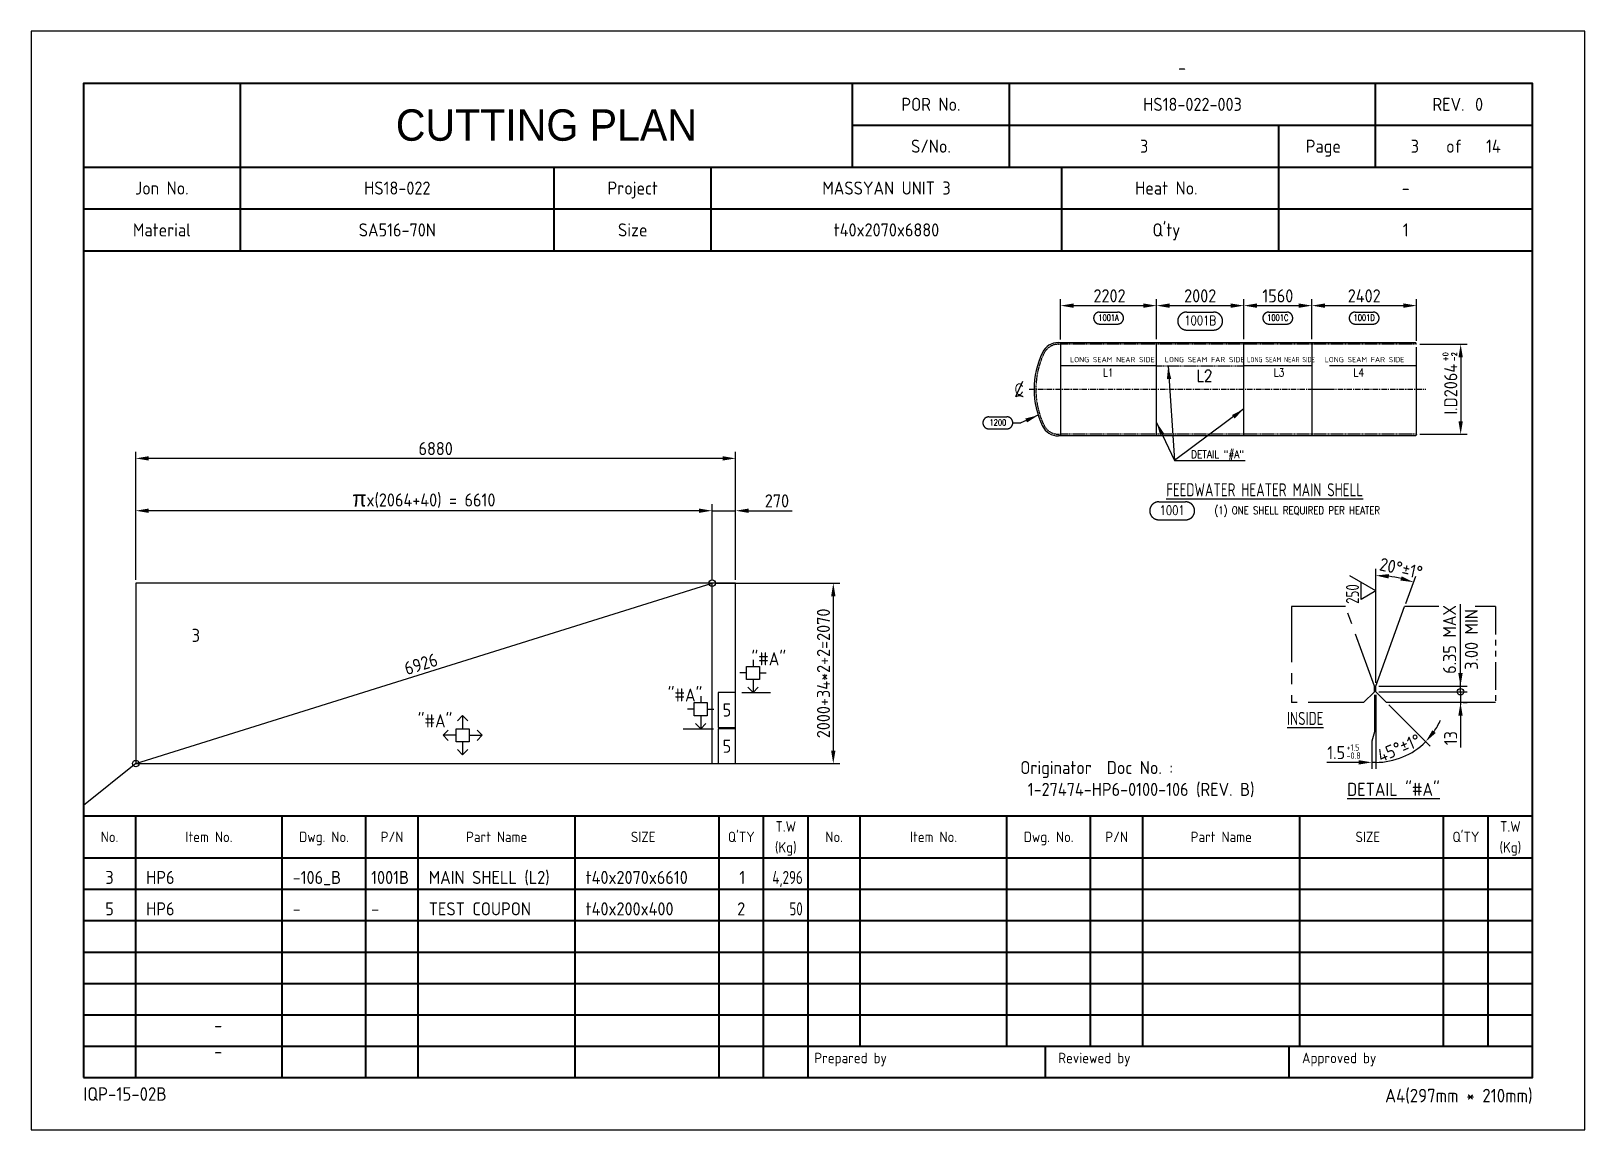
# Model space of a CAD drawing. Header units: millimetres. Extents: x -47360 to 661737, y -45870 to 354580.
# Drawn here: x 40000 to 57820, y 40000 to 52600 of the extents above; entities that cross this region are included whole.
import ezdxf
from ezdxf.enums import TextEntityAlignment as Align

# ---------------------------------------------------------------- set-up
doc = ezdxf.new("R2010")
doc.units = ezdxf.units.MM
doc.header["$LTSCALE"] = 10
for name, pattern in [('CENTER', [2, 1.25, -0.25, 0.25, -0.25]), ('CONT', [1, 1, 0]), ('DASHED', [0.75, 0.5, -0.25]), ('PHANTOM', [63.5, 31.75, -6.35, 6.35, -6.35, 6.35, -6.35])]:
    doc.linetypes.add(name, pattern=pattern)
for name, color, linetype in [('03_1  040x6609.91094315293x2070', 7, 'Continuous'), ('05_8  040x400x200', 7, 'Continuous'), ('11', 2, 'Continuous'), ('12', 1, 'CENTER'), ('13', 4, 'PHANTOM'), ('14', 3, 'DASHED'), ('15', 7, 'Continuous'), ('GEN-ANN', 7, 'CONT'), ('GEN-TXT', 7, 'CONT'), ('N03_1  040x6880x2070', 7, 'Continuous'), ('T', 2, 'Continuous')]:
    doc.layers.add(name, color=color, linetype=linetype)
doc.layers.add('PAGE', color=9, linetype='Continuous', plot=False)
doc.layers.add('TITLE', color=15, linetype='Continuous', lineweight=40)
doc.styles.add('FRACTION', font='romans.shx', dxfattribs={"bigfont": 'FRACTION.shx'})
doc.styles.add('SIMPLEX', font='romans.shx', dxfattribs={"width": 0.8})
doc.styles.get("Standard").update_dxf_attribs({"font": 'isocp2.shx', "bigfont": 'whgtxt.shx'})
doc.dimstyles.new('ISO-25', dxfattribs={"dimscale": 60, "dimtxt": 2.5, "dimasz": 2.5, "dimexe": 1.25, "dimexo": 0.625, "dimtad": 1, "dimdec": 0, "dimdsep": 46, "dimtxsty": 'Standard', "dimcen": 2.5, "dimclrt": 2, "dimadec": 0, "dimazin": 0, "dimtfac": 1, "dimtdec": 0, "dimtmove": 0, "dimatfit": 3, "dimfxl": 1, "dimarcsym": 0})
doc.dimstyles.new('ISO-25 x2', dxfattribs={"dimscale": 60, "dimtxt": 2.5, "dimasz": 2.5, "dimexe": 1.25, "dimexo": 0.625, "dimtad": 1, "dimdec": 0, "dimlfac": 2, "dimdsep": 46, "dimtxsty": 'Standard', "dimcen": 2.5, "dimclrt": 2, "dimadec": 0, "dimazin": 0, "dimtfac": 1, "dimtdec": 0, "dimtmove": 0, "dimatfit": 3, "dimfxl": 1, "dimarcsym": 0})

msp = doc.modelspace()

# ---------------------------------------------------------------- texts
at = {"color": 2, "width": 0.8}
for s, height, p in [('%%UFEEDWATER HEATER MAIN SHELL', 150, (53017.59, 47265.21, 70960545.69)), ('+1.5', 75, (55087.01, 44348.21)), ('-0.8', 75, (55087.01, 44254.94))]:
    msp.add_text(s, height=height, dxfattribs=at).set_placement(p)
msp.add_text('250', height=150, rotation=90, dxfattribs=at).set_placement((55229.49, 46032))
msp.add_text('%%UINSIDE', height=150, dxfattribs=at).set_placement((54612.33, 44718.24), align=Align.MIDDLE_CENTER)
at = {"color": 2}
msp.add_text('%%UDETAIL "#A"', height=150, dxfattribs=at).set_placement((55092.33, 43830))
at = {"color": 2, "char_height": 150, "attachment_point": 5}
for s, insert, rotation in [('6.35 MAX\\P3.00 MIN', (56392.67, 45624.13), 90), ('45°%%P1%%D', (55687.92, 44380.28), 22.5)]:
    msp.add_mtext(s, dxfattribs=dict(at, insert=insert, rotation=rotation))
at = {"color": 2, "insert": (54967.76, 44327.16), "char_height": 150, "attachment_point": 5}
msp.add_mtext('1.5', dxfattribs=at)
at = {"layer": '11', "style": 'SIMPLEX', "width": 0.85}
for s, p in [('L1', (52292.98, 48639.96, 70960545.69)), ('L3', (54252.28, 48639.96, 70960545.69)), ('L4', (55165.17, 48639.96, 70960545.69)), ('DETAIL "#A"', (53301.33, 47702.52))]:
    msp.add_text(s, height=90, dxfattribs=at).set_placement(p)
at = {"layer": '11', "color": 3, "style": 'SIMPLEX', "width": 0.85}
msp.add_text('L2', height=135, dxfattribs=at).set_placement((53366.69, 48580.1, 106440818.53))
at = {"layer": '15', "color": 2}
for s, p in [('LONG SEAM NEAR SIDE', (51914.19, 48803.1, 70960545.69)), ('LONG SEAM FAR SIDE', (53001.76, 48803.1, 70960545.69)), ('LONG SEAM FAR SIDE', (54834.55, 48803.1, 70960545.69))]:
    msp.add_text(s, height=60, dxfattribs=at).set_placement(p)
at = {"layer": '15', "color": 2, "width": 0.8}
msp.add_text('LONG SEAM NEAR SIDE', height=60, dxfattribs=at).set_placement((53945.89, 48803.1, 70960545.69))
at = {"layer": '15', "color": 2, "style": 'SIMPLEX', "width": 0.8}
for s, p in [('+0', (56250.29, 48811.88)), ('-2', (56350.29, 48811.88))]:
    msp.add_text(s, height=60, rotation=90, dxfattribs=at).set_placement(p)
msp.add_text('(1) ONE SHELL REQUIRED PER HEATER', height=90, dxfattribs=at).set_placement((54521.26, 47103.91), align=Align.MIDDLE_CENTER)
at = {"layer": 'T', "color": 2}
for s, p in [('3', (41890.04, 45595.72)), ('3', (40900, 42820)), ('5', (40900, 42460))]:
    msp.add_text(s, height=150, dxfattribs=at).set_placement(p, align=Align.CENTER)
at = {"layer": 'T'}
for p in [(48460.19, 45402), (47499.81, 44987), (44632.84, 44689.9)]:
    msp.add_text('"#A"', height=150, dxfattribs=at).set_placement(p, align=Align.MIDDLE_CENTER)
at = {"layer": 'T', "color": 2}
for p in [(47980, 44815), (47980, 44400)]:
    msp.add_text('5', height=150, dxfattribs=at).set_placement(p, align=Align.MIDDLE_CENTER)
for s, p in [('HP6', (41320, 42820)), ('-106_B', (43000, 42820)), ('1001B', (43900, 42820)), ('MAIN SHELL (L2)', (44560, 42820)), ('t40x2070x6610', (46360, 42820)), ('HP6', (41320, 42460)), ('TEST COUPON', (44560, 42460)), ('t40x200x400', (46360, 42460)), ('-', (43000, 42460)), ('-', (43900, 42460))]:
    msp.add_text(s, height=150, dxfattribs=at).set_placement(p)
for s, p in [('1', (48190, 42820)), ('2', (48190, 42460))]:
    msp.add_text(s, height=150, dxfattribs=at).set_placement(p, align=Align.RIGHT)
at = {"layer": 'T', "color": 2, "width": 0.8}
for s, p in [('4,296', (48850, 42820)), ('50', (48850, 42460))]:
    msp.add_text(s, height=150, dxfattribs=at).set_placement(p, align=Align.RIGHT)
at = {"layer": 'T', "insert": (51344.34, 44229.78), "char_height": 150, "width": 3304.3281, "attachment_point": 1}
msp.add_mtext('Originator  Doc No. : \\P 1-27474-HP6-0100-106 (REV. B)', dxfattribs=at)

# ---------------------------------------------------------------- blocks, each defined once
blk = doc.blocks.new('CP00')
at = {"layer": 'PAGE'}
blk.add_line((20, 70), (10, 62), dxfattribs=at)
blk.add_lwpolyline([(0, 0), (297, 0), (297, 210), (0, 210)], close=True, dxfattribs=at)
at = {"layer": 'TITLE'}
for p, q in [((40, 184), (40, 200)), ((157, 184), (157, 200)), ((10, 184), (287, 184)), ((10, 168), (287, 168)), ((10, 60), (287, 60)), ((148.5, 16), (287, 16))]:
    blk.add_line(p, q, dxfattribs=at)
at = {"layer": 'TITLE', "color": 8}
for p, q in [((187, 184), (187, 200)), ((257, 184), (257, 192)), ((40, 168), (40, 184)), ((130, 168), (130, 184)), ((238.5, 168), (238.5, 184)), ((10, 176), (287, 176)), ((20, 10), (20, 60)), ((48, 10), (48, 60)), ((64, 10), (64, 60)), ((74, 10), (74, 60)), ((104, 10), (104, 60)), ((131.5, 10), (131.5, 60)), ((140, 10), (140, 60)), ((158.5, 16), (158.5, 60)), ((186.5, 16), (186.5, 60)), ((202.5, 16), (202.5, 60)), ((212.5, 16), (212.5, 60)), ((242.5, 16), (242.5, 60)), ((270, 16), (270, 60)), ((278.5, 16), (278.5, 60)), ((10, 52), (287, 52)), ((10, 46), (287, 46)), ((10, 40), (287, 40)), ((10, 34), (287, 34)), ((10, 28), (287, 28)), ((10, 22), (287, 22)), ((10, 16), (148.5, 16)), ((193.8, 16), (193.8, 10)), ((240.4, 16), (240.4, 10))]:
    blk.add_line(p, q, dxfattribs=at)
at = {"layer": 'TITLE', "color": 9}
for p, q in [((257, 192), (257, 200)), ((157, 192), (287, 192)), ((238.5, 184), (238.5, 192)), ((100, 168), (100, 184)), ((197, 168), (197, 184)), ((148.5, 10), (148.5, 60))]:
    blk.add_line(p, q, dxfattribs=at)
at = {"layer": 'TITLE', "color": 15}
blk.add_lwpolyline([(10, 10), (287, 10), (287, 200), (10, 200)], close=True, dxfattribs=at)
at = {"layer": 'PAGE', "color": 2}
blk.add_attdef('ATT_NESTINGPLANNO', text='', height=2.5, dxfattribs=at).set_placement((220, 203), align=Align.MIDDLE_CENTER)
for tag, p in [('ATT_OWNERITEMNO', (35, 7.09)), ('ATT_PARTNAME', (35, 2.09))]:
    blk.add_attdef(tag, text='', height=2.5, dxfattribs=at).set_placement(p, align=Align.MIDDLE_LEFT)
at = {"layer": 'TITLE', "color": 2}
for s, height, p in [('POR No.', 2.5, (172, 196)), ('S/No.', 2.5, (172, 188)), ('Page', 2.5, (247, 188)), ('of', 2.5, (272, 188)), ('Jon No.', 2.5, (25, 180)), ('Project', 2.5, (115, 180)), ('Heat No.', 2.5, (217, 180)), ('-', 2.5, (262.75, 180)), ('Material', 2.5, (25, 172)), ('Size', 2.5, (115, 172)), ("Q'ty", 2.5, (217, 172)), ('No.', 2, (15, 56)), ('Item No.', 2, (34, 56)), ('Dwg. No.', 2, (56, 56)), ('P/N', 2, (69, 56)), ('Part Name', 2, (89, 56)), ('SIZE', 2, (117, 56)), ("Q'TY", 2, (135.75, 56)), ('T.W', 2, (144.25, 58)), ('No.', 2, (153.5, 56)), ('Item No.', 2, (172.5, 56)), ('Dwg. No.', 2, (194.5, 56)), ('P/N', 2, (207.5, 56)), ('Part Name', 2, (227.5, 56)), ('SIZE', 2, (255.5, 56)), ("Q'TY", 2, (274.25, 56)), ('T.W', 2, (282.75, 58)), ('(Kg)', 2, (144.25, 54)), ('(Kg)', 2, (282.75, 54))]:
    blk.add_text(s, height=height, dxfattribs=at).set_placement(p, align=Align.MIDDLE_CENTER)
blk.add_text('REV.', height=2.5, dxfattribs=at).set_placement((274, 196), align=Align.MIDDLE_RIGHT)
blk.add_text('0', height=2.5, dxfattribs=at).set_placement((276, 196), align=Align.MIDDLE_LEFT)
for s, height, p in [('Prepared by', 2, (149.73, 12.75)), ('Reviewed by', 2, (196.33, 12.75)), ('Approved by', 2, (242.93, 12.75)), ('IQP-15-02B', 2.594, (10, 5.57))]:
    blk.add_text(s, height=height, dxfattribs=at).set_placement(p)
blk.add_text('A4(297mm * 210mm)', height=2.5936, dxfattribs=at).set_placement((287, 5.26), align=Align.RIGHT)
at = {"layer": 'TITLE', "color": 3, "insert": (98.5, 192), "char_height": 6, "width": 59.896, "attachment_point": 5}
blk.add_mtext('{\\fHYHeadLine-Medium|b0|i0|c129|p18;CUTTING PLAN}', dxfattribs=at)
at = {"layer": 'TITLE', "color": 2}
for tag, height, p in [('ATT_PORNO', 2.5, (222, 196)), ('ATT_CUTTINGPLANNO', 2.5, (212.75, 188)), ('ATT_PAGENO', 2.5, (264.5, 188)), ('ATT_PAGESUBTOTAL', 2.5, (279.5, 188)), ('ATT_WONO', 2.5, (70, 180)), ('ATT_PROJECT', 2.5, (163.5, 180)), ('ATT_PORWEIGHT', 2, (278.5, 89)), ('ATT_NETWEIGHT', 2, (278.5, 83)), ('ATT_SAVEWEIGHT', 2, (278.5, 77)), ('ATT_SCRAPWEIGHT', 2, (278.5, 71)), ('ATT_CUTTING', 2, (278.5, 65))]:
    blk.add_attdef(tag, text='', height=height, dxfattribs=at).set_placement(p, align=Align.MIDDLE_CENTER)
at = {"layer": 'TITLE', "color": 3}
for tag, p in [('ATT_MATERIAL', (70, 172)), ('ATT_SIZE', (163.5, 172)), ('ATT_QTY', (262.75, 172))]:
    blk.add_attdef(tag, text='', height=2.5, dxfattribs=at).set_placement(p, align=Align.MIDDLE_CENTER)
blk = doc.blocks.new('*D100')
at = {"color": 0, "lineweight": -2, "transparency": 16777216}
for p, q in [((41200, 46307), (41200, 47175)), ((47660, 47100), (41350, 47100)), ((47810, 46307), (47810, 47175))]:
    blk.add_line(p, q, dxfattribs=at)
at = {"color": 0, "transparency": 16777216}
for points in [[(41350, 47125), (41350, 47075), (41200, 47100)], [(47660, 47125), (47660, 47075), (47810, 47100)]]:
    blk.add_solid(points, dxfattribs=at)
at = {"layer": 'Defpoints', "color": 0, "transparency": 16777216}
for p in [(41200, 47100), (41200, 46270), (47810, 46270)]:
    blk.add_point(p, dxfattribs=at)
at = {"color": 2, "transparency": 16777216, "insert": (44505, 47231), "char_height": 150, "attachment_point": 5}
blk.add_mtext('{\\fGulim|b0|i0|c129|p50;\\H1.2x;π\\Fisocp2,whgtxt|c129;\\H0.83333x;x(2064+40) = 6610}', dxfattribs=at)
blk = doc.blocks.new('*D101')
at = {"color": 0, "lineweight": -2, "transparency": 16777216}
for p, q in [((47660, 47100), (47510, 47100)), ((47810, 46307), (47810, 47175)), ((47810, 47100), (48080, 47100)), ((48080, 46307), (48080, 47175)), ((48230, 47100), (48729, 47100))]:
    blk.add_line(p, q, dxfattribs=at)
at = {"color": 0, "transparency": 16777216}
for points in [[(47660, 47125), (47660, 47075), (47810, 47100)], [(48230, 47125), (48230, 47075), (48080, 47100)]]:
    blk.add_solid(points, dxfattribs=at)
at = {"layer": 'Defpoints', "color": 0, "transparency": 16777216}
for p in [(48080, 47100), (47810, 46270), (48080, 46270)]:
    blk.add_point(p, dxfattribs=at)
at = {"color": 2, "transparency": 16777216, "insert": (48554, 47213), "char_height": 150, "attachment_point": 5}
blk.add_mtext('270', dxfattribs=at)
blk = doc.blocks.new('*D102')
at = {"color": 0, "lineweight": -2, "transparency": 16777216}
for p, q in [((41200, 46307.5), (41200, 47775)), ((48080, 46307.5), (48080, 47775)), ((47930, 47700), (41350, 47700))]:
    blk.add_line(p, q, dxfattribs=at)
at = {"color": 0, "transparency": 16777216}
for points in [[(41350, 47725), (41350, 47675), (41200, 47700)], [(47930, 47725), (47930, 47675), (48080, 47700)]]:
    blk.add_solid(points, dxfattribs=at)
at = {"layer": 'Defpoints', "color": 0, "transparency": 16777216}
for p in [(41200, 47700), (41200, 46270), (48080, 46270)]:
    blk.add_point(p, dxfattribs=at)
at = {"color": 2, "transparency": 16777216, "insert": (44640, 47812.5), "char_height": 150, "attachment_point": 5}
blk.add_mtext('6880', dxfattribs=at)
blk = doc.blocks.new('*D103')
at = {"color": 0, "lineweight": -2, "transparency": 16777216}
for p, q in [((47847, 46270), (49275, 46270)), ((49200, 46120), (49200, 44350)), ((47847, 44200), (49275, 44200))]:
    blk.add_line(p, q, dxfattribs=at)
at = {"color": 0, "transparency": 16777216}
for points in [[(49175, 46120), (49225, 46120), (49200, 46270)], [(49175, 44350), (49225, 44350), (49200, 44200)]]:
    blk.add_solid(points, dxfattribs=at)
at = {"layer": 'Defpoints', "color": 0, "transparency": 16777216}
for p in [(47810, 46270), (47810, 44200), (49200, 44200)]:
    blk.add_point(p, dxfattribs=at)
at = {"color": 2, "transparency": 16777216, "insert": (49087, 45235), "char_height": 150, "attachment_point": 5, "rotation": 90}
blk.add_mtext('2000+34*2+2=2070', dxfattribs=at)
blk = doc.blocks.new('_Small')
at = {"color": 0, "linetype": 'ByBlock', "lineweight": -2}
blk.add_circle((0, 0), 0.25, dxfattribs=at)
blk = doc.blocks.new('*D111')
at = {"color": 0, "lineweight": -2, "transparency": 16777216}
blk.add_line((41200, 44200), (47810, 46270), dxfattribs=at)
at = {"layer": 'Defpoints', "color": 0, "transparency": 16777216}
for p in [(47810, 46270), (47810, 46270), (41200, 44200)]:
    blk.add_point(p, dxfattribs=at)
at = {"color": 0, "lineweight": -2, "transparency": 16777216, "xscale": 150, "yscale": 150, "zscale": 150}
for p, rotation in [((47810, 46270), 17.3887870728418), ((41200, 44200), 197.3887870728418)]:
    blk.add_blockref('_Small', p, dxfattribs=dict(at, rotation=rotation))
at = {"color": 2, "transparency": 16777216, "insert": (44471, 45342), "char_height": 150, "attachment_point": 5, "rotation": 17.3888}
blk.add_mtext('6926', dxfattribs=at)
blk = doc.blocks.new('$PNBR')
at = {"layer": 'GEN-ANN', "color": 7, "linetype": 'CONT'}
for p, q in [((0.125, 0.125), (0.5, 0.125)), ((0.125, -0.125), (0.5, -0.125))]:
    blk.add_line(p, q, dxfattribs=at)
for centre, start, end in [((0.125, 0), 90, 270), ((0.5, 0), 270, 90)]:
    blk.add_arc(centre, 0.125, start, end, dxfattribs=at)
at = {"layer": 'GEN-ANN', "color": 7, "linetype": 'CONT', "style": 'FRACTION'}
blk.add_attdef('PNB', text='', height=0.0938, dxfattribs=at).set_placement((0.313, -0.046), align=Align.CENTER)
blk = doc.blocks.new('$CL')
at = {"layer": 'GEN-TXT', "color": 2, "linetype": 'CONT'}
blk.add_line((0.031, 0.069), (-0.031, -0.069), dxfattribs=at)
blk.add_arc((0.003, -0.131), 0.0703, 61.7604, 118.2396, dxfattribs=at)
at = {"layer": 'GEN-TXT', "color": 2, "linetype": 'CONT', "style": 'FRACTION'}
blk.add_text('C', height=0.0938, dxfattribs=at).set_placement((0, 0), align=Align.MIDDLE)
blk = doc.blocks.new('*D188')
at = {"color": 0, "lineweight": -2, "transparency": 16777216}
for p, q in [((51806, 49064), (51806, 49527)), ((51956, 49452), (52757, 49452)), ((52907, 49066), (52907, 49527))]:
    blk.add_line(p, q, dxfattribs=at)
at = {"color": 0, "transparency": 16777216}
for points in [[(51956, 49477), (51956, 49427), (51806, 49452)], [(52757, 49477), (52757, 49427), (52907, 49452)]]:
    blk.add_solid(points, dxfattribs=at)
at = {"layer": 'Defpoints', "color": 0, "transparency": 16777216}
for p in [(52907, 49452), (51806, 49026), (52907, 49029)]:
    blk.add_point(p, dxfattribs=at)
at = {"color": 2, "transparency": 16777216, "insert": (52368, 49564), "char_height": 150, "attachment_point": 5}
blk.add_mtext('2202', dxfattribs=at)
blk = doc.blocks.new('*D189')
at = {"color": 0, "lineweight": -2, "transparency": 16777216}
for p, q in [((52907, 49066), (52907, 49527)), ((53057, 49452), (53758, 49452)), ((53908, 49066), (53908, 49527))]:
    blk.add_line(p, q, dxfattribs=at)
at = {"color": 0, "transparency": 16777216}
for points in [[(53057, 49477), (53057, 49427), (52907, 49452)], [(53758, 49477), (53758, 49427), (53908, 49452)]]:
    blk.add_solid(points, dxfattribs=at)
at = {"layer": 'Defpoints', "color": 0, "transparency": 16777216}
for p in [(53908, 49452), (52907, 49029), (53908, 49029)]:
    blk.add_point(p, dxfattribs=at)
at = {"color": 2, "transparency": 16777216, "insert": (53408, 49564), "char_height": 150, "attachment_point": 5}
blk.add_mtext('2002', dxfattribs=at)
blk = doc.blocks.new('*D190')
at = {"color": 0, "lineweight": -2, "transparency": 16777216}
for p, q in [((53908, 49066), (53908, 49527)), ((54058, 49452), (54538, 49452)), ((54688, 49066), (54688, 49527))]:
    blk.add_line(p, q, dxfattribs=at)
at = {"color": 0, "transparency": 16777216}
for points in [[(54058, 49477), (54058, 49427), (53908, 49452)], [(54538, 49477), (54538, 49427), (54688, 49452)]]:
    blk.add_solid(points, dxfattribs=at)
at = {"layer": 'Defpoints', "color": 0, "transparency": 16777216}
for p in [(54688, 49452), (53908, 49029), (54688, 49029)]:
    blk.add_point(p, dxfattribs=at)
at = {"color": 2, "transparency": 16777216, "insert": (54298, 49564), "char_height": 150, "attachment_point": 5}
blk.add_mtext('1560', dxfattribs=at)
blk = doc.blocks.new('*D186')
at = {"color": 0, "lineweight": -2, "transparency": 16777216}
for p, q in [((55927, 49009), (56470, 49009)), ((56395, 48859), (56395, 48127)), ((55927, 47977), (56470, 47977))]:
    blk.add_line(p, q, dxfattribs=at)
at = {"color": 0, "transparency": 16777216}
for points in [[(56370, 48859), (56420, 48859), (56395, 49009)], [(56370, 48127), (56420, 48127), (56395, 47977)]]:
    blk.add_solid(points, dxfattribs=at)
at = {"layer": 'Defpoints', "color": 0, "transparency": 16777216}
for p in [(55889, 49009), (55889, 47977), (56395, 47977)]:
    blk.add_point(p, dxfattribs=at)
at = {"color": 2, "transparency": 16777216, "insert": (56281, 48493), "char_height": 150, "attachment_point": 5, "rotation": 90}
blk.add_mtext('I.D2064', dxfattribs=at)
blk = doc.blocks.new('*D187')
at = {"color": 0, "lineweight": -2, "transparency": 16777216}
for p, q in [((54688, 49066), (54688, 49527)), ((54838, 49452), (55739, 49452)), ((55889, 49047), (55889, 49527))]:
    blk.add_line(p, q, dxfattribs=at)
at = {"color": 0, "transparency": 16777216}
for points in [[(54838, 49477), (54838, 49427), (54688, 49452)], [(55739, 49477), (55739, 49427), (55889, 49452)]]:
    blk.add_solid(points, dxfattribs=at)
at = {"layer": 'Defpoints', "color": 0, "transparency": 16777216}
for p in [(55889, 49452), (54688, 49029), (55889, 49010)]:
    blk.add_point(p, dxfattribs=at)
at = {"color": 2, "transparency": 16777216, "insert": (55289, 49564), "char_height": 150, "attachment_point": 5}
blk.add_mtext('2402', dxfattribs=at)
blk = doc.blocks.new('*D208')
at = {"color": 0, "lineweight": -2, "transparency": 16777216}
for p, q in [((56393, 45238), (56393, 45388)), ((55458, 45088), (56468, 45088)), ((56393, 45025), (56393, 45088)), ((55458, 45025), (56468, 45025)), ((56393, 45025), (56393, 44875))]:
    blk.add_line(p, q, dxfattribs=at)
at = {"color": 0, "transparency": 16777216}
blk.add_solid([(56368, 45238), (56418, 45238), (56393, 45088)], dxfattribs=at)
at = {"layer": 'Defpoints', "color": 0, "transparency": 16777216}
for p in [(55421, 45088), (56393, 45088), (55421, 45025)]:
    blk.add_point(p, dxfattribs=at)
at = {"color": 0, "lineweight": -2, "transparency": 16777216, "xscale": 150, "yscale": 150, "zscale": 150, "rotation": 90}
blk.add_blockref('_Small', (56393, 45025), dxfattribs=at)
blk = doc.blocks.new('*D209')
at = {"color": 0, "lineweight": -2, "transparency": 16777216}
for p, q in [((56393, 45025), (56393, 45175)), ((55458, 45025), (56468, 45025)), ((56393, 45025), (56393, 44900)), ((56393, 44750), (56393, 44384)), ((56423, 44900), (56468, 44900))]:
    blk.add_line(p, q, dxfattribs=at)
at = {"color": 0, "transparency": 16777216}
blk.add_solid([(56368, 44750), (56418, 44750), (56393, 44900)], dxfattribs=at)
at = {"layer": 'Defpoints', "color": 0, "transparency": 16777216}
for p in [(55421, 45025), (56385, 44900), (56393, 44900)]:
    blk.add_point(p, dxfattribs=at)
at = {"color": 2, "transparency": 16777216, "insert": (56280, 44492), "char_height": 150, "attachment_point": 5, "rotation": 90}
blk.add_mtext('13', dxfattribs=at)
blk = doc.blocks.new('_None')
blk = doc.blocks.new('*D210')
at = {"color": 0, "lineweight": -2, "transparency": 16777216}
for p, q in [((55421, 45126), (55421, 46432)), ((55765, 46035), (55880, 46351))]:
    blk.add_line(p, q, dxfattribs=at)
blk.add_arc((55421, 45088), 1269, 76.7786, 83.2214, dxfattribs=at)
at = {"color": 0, "transparency": 16777216}
for points in [[(55569, 46323), (55572, 46373), (55421, 46357)], [(55718, 46347), (55704, 46300), (55855, 46281)]]:
    blk.add_solid(points, dxfattribs=at)
at = {"layer": 'Defpoints', "color": 0, "transparency": 16777216}
for p in [(55568, 46349), (55753, 46000), (55421, 45088), (55421, 45088), (55421, 45025)]:
    blk.add_point(p, dxfattribs=at)
at = {"color": 2, "transparency": 16777216, "insert": (55712, 46439), "char_height": 150, "attachment_point": 5, "rotation": 347.8243}
blk.add_mtext('20°%%P1%%D', dxfattribs=at)

# ---------------------------------------------------------------- dimensions: what is measured, and where the dimension line sits
dim = msp.add_linear_dim(base=(52907.27, 49451.72), p1=(51806.27, 49026.44), p2=(52907.27, 49028.94), dimstyle='ISO-25 x2')
dim.commit()
dim.dimension.update_dxf_attribs({"geometry": '*D188', "text_midpoint": (52367.93, 49451.72), "dimtype": 160})
for base, p1, p2, dimstyle, picture, middle in [((53908.27, 49451.72), (52907.27, 49028.94), (53908.27, 49028.94), 'ISO-25 x2', '*D189', (53407.77, 49564.23)), ((54688.23, 49451.72), (53908.27, 49028.94), (54688.23, 49028.94), 'ISO-25 x2', '*D190', (54298.25, 49564.22)), ((55889.23, 49451.72), (54688.23, 49028.94), (55889.23, 49009.57), 'ISO-25 x2', '*D187', (55288.73, 49564.23)), ((41200, 47700), (48080, 46270), (41200, 46270), 'ISO-25', '*D102', (44640, 47812.5)), ((48080, 47100), (47809.91, 46270), (48080, 46270), 'ISO-25', '*D101', (48554.46, 47212.51))]:
    dim = msp.add_linear_dim(base=base, p1=p1, p2=p2, dimstyle=dimstyle)
    dim.commit()
    dim.dimension.update_dxf_attribs({"geometry": picture, "text_midpoint": middle})
for base, p1, p2, text, dimstyle, picture, middle in [((56394.65, 47976.94), (55889.23, 49008.94), (55889.23, 47976.94), 'I.D<>', 'ISO-25 x2', '*D186', (56281.11, 48492.94)), ((49200, 44200), (47809.91, 46270), (47809.91, 44200), '2000+34*2+2=<>', 'ISO-25', '*D103', (49087.49, 45235))]:
    dim = msp.add_linear_dim(base=base, p1=p1, p2=p2, angle=90, text=text, dimstyle=dimstyle)
    dim.commit()
    dim.dimension.update_dxf_attribs({"geometry": picture, "text_midpoint": middle})
dim = msp.add_linear_dim(base=(41200, 47100), p1=(47809.91, 46270), p2=(41200, 46270), text='{\\fGulim|b0|i0|c129|p50;\\H1.2x;π\\Fisocp2,whgtxt|c129;\\H0.83333x;x(2064+40) = <>}', dimstyle='ISO-25')
dim.commit()
dim.dimension.update_dxf_attribs({"geometry": '*D100', "text_midpoint": (44504.96, 47231.25)})
dim = msp.add_angular_dim_2l(base=(55568.14, 46348.52), line1=((55420.87, 45088.5), (55752.63, 46000)), line2=((55420.87, 45025), (55420.87, 45088.5)), text='<>%%P1%%D', dimstyle='ISO-25')
dim.commit()
dim.dimension.update_dxf_attribs({"geometry": '*D210', "text_midpoint": (55688.43, 46328.57), "dimtype": 162})
dim = msp.add_aligned_dim(p1=(41200, 44200), p2=(47809.91, 46270), distance=0, dimstyle='ISO-25', override={"dimblk1": 'Small', "dimblk2": 'Small', "dimsah": 1, "dimse1": 1, "dimse2": 1})
dim.commit()
dim.dimension.update_dxf_attribs({"geometry": '*D111', "text_midpoint": (44471.32, 45342.41)})
for base, p2, text, override, picture, middle in [((56392.67, 45088.5), (55420.87, 45088.5), ' ', {"dimblk1": 'Small', "dimsah": 1}, '*D208', (56392.67, 45056.75)), ((56392.67, 44900), (56385.13, 44900), '13', {"dimblk1": 'None', "dimsah": 1}, '*D209', (56280.17, 44491.89))]:
    dim = msp.add_linear_dim(base=base, p1=(55420.87, 45025), p2=p2, angle=90, text=text, dimstyle='ISO-25', override=override)
    dim.commit()
    dim.dimension.update_dxf_attribs({"geometry": picture, "text_midpoint": middle})

# ---------------------------------------------------------------- linework, layer by layer
for p, q in [((56392.67, 45388.5), (56392.67, 46028.75)), ((48150.47, 45015), (48480.23, 45015)), ((55405.87, 44987.5), (55405.87, 44563.58)), ((55420.87, 44987.5), (55420.87, 44139.66)), ((55572.38, 44873.48), (56046.9, 44398.97)), ((47479.77, 44600), (47825.05, 44600)), ((55405.87, 44563.58), (55375.87, 44456.58)), ((55375.87, 44456.58), (55375.87, 44139.66)), ((55225.87, 44214.66), (54859.66, 44214.66)), ((55420.87, 44214.66), (55375.87, 44214.66))]:
    msp.add_line(p, q)
for start, end in [(325.621043, 336.242086), (270, 315)]:
    msp.add_arc((55420.87, 45025), 810.34, start, end)
for points in [[(56108.9, 44551.46), (56070.42, 44583.39), (55993.87, 44452)], [(55225.87, 44239.66), (55225.87, 44189.66), (55375.87, 44214.66)]]:
    msp.add_solid(points)
at = {"layer": '03_1  040x6609.91094315293x2070'}
msp.add_lwpolyline([(47809.91, 44200), (47809.91, 46270), (41200, 46270), (41200, 44200)], close=True, dxfattribs=at)
at = {"layer": '05_8  040x400x200'}
for points in [[(48080, 45015), (47880, 45015), (47880, 44615), (48080, 44615)], [(48080, 44600), (47880, 44600), (47880, 44200), (48080, 44200)]]:
    msp.add_lwpolyline(points, close=True, dxfattribs=at)
at = {"layer": '11', "color": 3}
for p, q in [((51781.27, 49028.94), (51806.27, 49028.94)), ((51806.27, 49028.94), (51806.27, 47956.94)), ((51806.27, 49028.94), (55881.38, 49028.94)), ((52907.27, 47956.94), (52907.27, 49028.94)), ((53908.27, 47956.94), (53908.27, 49028.94)), ((54688.23, 49028.94), (54688.23, 47956.94)), ((52907.27, 48759.69), (51806.27, 48759.69)), ((54688.23, 48759.69), (53908.27, 48759.69)), ((51806.27, 47956.94), (51781.27, 47956.94)), ((55881.38, 47956.94), (51806.27, 47956.94)), ((55420.87, 45088.5), (55752.63, 46000)), ((56144.19, 46000), (55752.63, 46000)), ((56793.47, 46000), (56561.93, 46000)), ((55420.87, 45025), (55420.87, 45088.5)), ((55545.87, 44900), (55420.87, 45025)), ((56793.47, 44900), (55545.87, 44900))]:
    msp.add_line(p, q, dxfattribs=at)
at = {"layer": '11'}
for p, q in [((55882.67, 49018.44), (55881.38, 49028.94)), ((55887.07, 49010.82), (55882.67, 49018.44)), ((55882.67, 47967.44), (55881.38, 47956.94)), ((55887.07, 47975.05), (55882.67, 47967.44))]:
    msp.add_line(p, q, dxfattribs=at)
at = {"layer": '11', "color": 3}
for centre, radius, start, end in [((51782.19, 48824.36), 204.58, 90.286112, 153.821354), ((52483.57, 48492.94), 980.3, 154.524591, 205.475409), ((51782.19, 48161.52), 204.58, 206.178654, 269.71388)]:
    msp.add_arc(centre, radius, start, end, dxfattribs=at)
at = {"layer": '11'}
for centre, start, end in [((55889.23, 49012.07), 210, 270), ((55889.23, 47973.8), 90, 150)]:
    msp.add_arc(centre, 2.5, start, end, dxfattribs=at)
at = {"layer": '12', "ltscale": 5}
for p, q in [((51447.05, 48492.94), (54885.31, 48492.94)), ((54685.31, 48492.94), (55995.98, 48492.94))]:
    msp.add_line(p, q, dxfattribs=at)
at = {"layer": '13', "ltscale": 2}
for p, q in [((55074.11, 46000), (54456.61, 46000)), ((54456.61, 46000), (54456.61, 44900)), ((55405.87, 45088.5), (55074.11, 46000)), ((55280.87, 44900), (55405.87, 45025)), ((55280.87, 44900), (54456.61, 44900))]:
    msp.add_line(p, q, dxfattribs=at)
at = {"layer": '13'}
for p, q in [((56793.47, 46000), (56793.47, 44900)), ((55405.87, 45025), (55405.87, 45088.5))]:
    msp.add_line(p, q, dxfattribs=at)
at = {"layer": '14', "color": 6, "ltscale": 2}
for p, q in [((51781.27, 49008.94), (51806.27, 49008.94)), ((55889.23, 49008.94), (51806.27, 49008.94)), ((52907.27, 48759.69), (53908.27, 48759.69)), ((51781.27, 47976.94), (51806.27, 47976.94)), ((55889.23, 47976.94), (51806.02, 47976.94))]:
    msp.add_line(p, q, dxfattribs=at)
at = {"layer": '14', "ltscale": 200}
for p, q in [((55889.23, 47976.3), (55889.23, 49009.57)), ((55889.23, 48759.69), (54688.23, 48759.69))]:
    msp.add_line(p, q, dxfattribs=at)
at = {"layer": '14', "color": 6, "ltscale": 2}
for centre, radius, start, end in [((51782.19, 48824.36), 184.58, 90.286501, 153.753531), ((52483.57, 48492.94), 960.3, 154.524591, 205.475409), ((51782.19, 48161.52), 184.58, 206.246469, 269.713499)]:
    msp.add_arc(centre, radius, start, end, dxfattribs=at)
at = {"layer": '15'}
for p, q in [((51258.85, 48107.72, -35480272.84), (51349.59, 48107.72, -35480272.84)), ((53111.6, 47676.95), (53925.24, 47676.95)), ((55420.87, 46181.37), (55125.67, 46351.8)), ((55252.06, 46083.91), (55252.06, 46278.83)), ((55420.87, 46181.37), (55252.06, 46083.91))]:
    msp.add_line(p, q, dxfattribs=at)
at = {"layer": 'N03_1  040x6880x2070', "color": 3}
msp.add_lwpolyline([(48080, 44200), (48080, 46270), (41200, 46270), (41200, 44200)], close=True, dxfattribs=at)
at = {"layer": 'T'}
for p, q in [((48280.12, 45390), (48280.12, 45315)), ((48205.12, 45240), (48130.12, 45240)), ((48280.12, 45165), (48280.12, 45015)), ((48355.12, 45240), (48430.12, 45240)), ((47679.88, 44975), (47679.88, 44900)), ((44949.32, 44750.33), (44949.32, 44600.33)), ((47604.88, 44825), (47529.88, 44825)), ((47679.88, 44750), (47679.88, 44600)), ((47754.88, 44825), (47829.88, 44825)), ((44874.32, 44525.33), (44724.32, 44525.33)), ((44949.32, 44450.33), (44949.32, 44300.33)), ((45024.32, 44525.33), (45174.32, 44525.33))]:
    msp.add_line(p, q, dxfattribs=at)
for points in [[(48205.12, 45315), (48355.12, 45315), (48355.12, 45165), (48205.12, 45165)], [(47604.88, 44900), (47754.88, 44900), (47754.88, 44750), (47604.88, 44750)], [(44874.32, 44600.33), (45024.32, 44600.33), (45024.32, 44450.33), (44874.32, 44450.33)]]:
    msp.add_lwpolyline(points, close=True, dxfattribs=at)
for points in [[(48220.12, 45075), (48280.12, 45015), (48340.12, 45075)], [(44889.32, 44690.33), (44949.32, 44750.33), (45009.32, 44690.33)], [(44784.32, 44465.33), (44724.32, 44525.33), (44784.32, 44585.33)], [(45114.32, 44465.33), (45174.32, 44525.33), (45114.32, 44585.33)], [(47619.88, 44660), (47679.88, 44600), (47739.88, 44660)], [(44889.32, 44360.33), (44949.32, 44300.33), (45009.32, 44360.33)]]:
    msp.add_lwpolyline(points, dxfattribs=at)

# ---------------------------------------------------------------- block references
ref = msp.add_blockref('CP00', (40000, 40000), dxfattribs=dict(xscale=60, yscale=60, zscale=60))
ref.add_attrib('ATT_WONO', 'HS18-022', dxfattribs={"layer": 'TITLE', "color": 2, "height": 150}).set_placement((44200, 50800), align=Align.MIDDLE_CENTER)
ref.add_attrib('ATT_PROJECT', 'MASSYAN UNIT 3', dxfattribs={"layer": 'TITLE', "color": 2, "height": 150}).set_placement((49810, 50800), align=Align.MIDDLE_CENTER)
ref.add_attrib('ATT_PORNO', 'HS18-022-003', dxfattribs={"layer": 'TITLE', "color": 2, "height": 150}).set_placement((53320, 51760), align=Align.MIDDLE_CENTER)
ref.add_attrib('ATT_OWNERITEMNO', '-', dxfattribs={"layer": 'PAGE', "color": 2, "height": 150}).set_placement((42100, 41200), align=Align.MIDDLE_LEFT)
ref.add_attrib('ATT_PARTNAME', '-', dxfattribs={"layer": 'PAGE', "color": 2, "height": 150}).set_placement((42100, 40900), align=Align.MIDDLE_LEFT)
ref.add_attrib('ATT_MATERIAL', 'SA516-70N', dxfattribs={"layer": 'TITLE', "color": 3, "height": 150}).set_placement((44200, 50320), align=Align.MIDDLE_CENTER)
ref.add_attrib('ATT_SIZE', 't40x2070x6880', dxfattribs={"layer": 'TITLE', "color": 3, "height": 150}).set_placement((49810, 50320), align=Align.MIDDLE_CENTER)
ref.add_attrib('ATT_QTY', '1', dxfattribs={"layer": 'TITLE', "color": 3, "height": 150}).set_placement((55765, 50320), align=Align.MIDDLE_CENTER)
ref.add_attrib('ATT_NESTINGPLANNO', '-', dxfattribs={"layer": 'PAGE', "color": 2, "height": 150}).set_placement((53200, 52180), align=Align.MIDDLE_CENTER)
ref.add_attrib('ATT_CUTTINGPLANNO', '3', dxfattribs={"layer": 'TITLE', "color": 2, "height": 150}).set_placement((52765, 51280), align=Align.MIDDLE_CENTER)
ref.add_attrib('ATT_PAGENO', '3', dxfattribs={"layer": 'TITLE', "color": 2, "height": 150}).set_placement((55870, 51280), align=Align.MIDDLE_CENTER)
ref.add_attrib('ATT_PAGESUBTOTAL', '14', dxfattribs={"layer": 'TITLE', "color": 2, "height": 150}).set_placement((56770, 51280), align=Align.MIDDLE_CENTER)
at = {"layer": '15'}
ref = msp.add_blockref('$PNBR', (52185.77, 49309.29), dxfattribs=dict(at, xscale=548.7975689143431, yscale=548.7975689143431, zscale=548.7975689143431))
ref.add_attrib('PNB', '1001A', dxfattribs={"layer": '11', "height": 70, "style": 'FRACTION', "width": 0.8}).set_placement((52357.27, 49278.88), align=Align.CENTER)
ref = msp.add_blockref('$PNBR', (53150.02, 49274.99), dxfattribs=dict(at, xscale=823.1963533715145, yscale=823.1963533715145, zscale=823.1963533715145))
ref.add_attrib('PNB', '1001B', dxfattribs={"layer": '11', "color": 3, "height": 105, "style": 'FRACTION', "width": 0.8}).set_placement((53407.27, 49229.38), align=Align.CENTER)
ref = msp.add_blockref('$PNBR', (54126.25, 49309.29), dxfattribs=dict(at, xscale=548.7975689143431, yscale=548.7975689143431, zscale=548.7975689143431))
ref.add_attrib('PNB', '1001C', dxfattribs={"layer": '11', "height": 70, "style": 'FRACTION', "width": 0.8}).set_placement((54297.75, 49278.88), align=Align.CENTER)
ref = msp.add_blockref('$PNBR', (55116.73, 49309.29), dxfattribs=dict(at, xscale=548.7975689143431, yscale=548.7975689143431, zscale=548.7975689143431))
ref.add_attrib('PNB', '1001D', dxfattribs={"layer": '11', "height": 70, "style": 'FRACTION', "width": 0.8}).set_placement((55288.23, 49278.88), align=Align.CENTER)
at = {"layer": '15', "xscale": 1280, "yscale": 1280, "zscale": 1280}
msp.add_blockref('$CL', (51330.43, 48494.58), dxfattribs=at)
at = {"layer": '15'}
ref = msp.add_blockref('$PNBR', (50915.85, 48107.72, -35480272.84), dxfattribs=dict(at, xscale=548.7975689143431, yscale=548.7975689143431, zscale=548.7975689143431))
ref.add_attrib('PNB', '1200', dxfattribs={"layer": '11', "height": 70, "style": 'FRACTION', "width": 0.8}).set_placement((51087.35, 48077.31, -35480272.84), align=Align.CENTER)
ref = msp.add_blockref('$PNBR', (52829.26, 47099.12), dxfattribs=dict(at, xscale=823.1963533715145, yscale=823.196353371512, zscale=823.196353371513))
ref.add_attrib('PNB', '1001', dxfattribs={"layer": '11', "height": 105, "style": 'FRACTION', "width": 0.8}).set_placement((53086.51, 47053.51), align=Align.CENTER)

msp.set_redraw_order([(e.dxf.handle, doc.entitydb.next_handle()) for e in msp.query("TEXT MTEXT ATTDEF DIMENSION ARC_DIMENSION")])  # texts and dimensions are drawn at this point

# ---------------------------------------------------------------- leaders
for points, override in [([(53040.74, 48759.69), (53111.6, 47676.95)], {"dimgap": 0.625, "dimtad": 0}), ([(51549.81, 48194.48, 35480272.84), (51349.59, 48107.72, 35480272.84)], {"dimtad": 0}), ([(53908.27, 48266.54), (53111.6, 47676.95)], {"dimgap": 0.625, "dimtad": 0}), ([(52907.27, 48113.34), (53111.6, 47676.95)], {"dimtad": 0})]:
    msp.add_leader(points, dimstyle='ISO-25', override=override)

doc.saveas('drawing.dxf')
